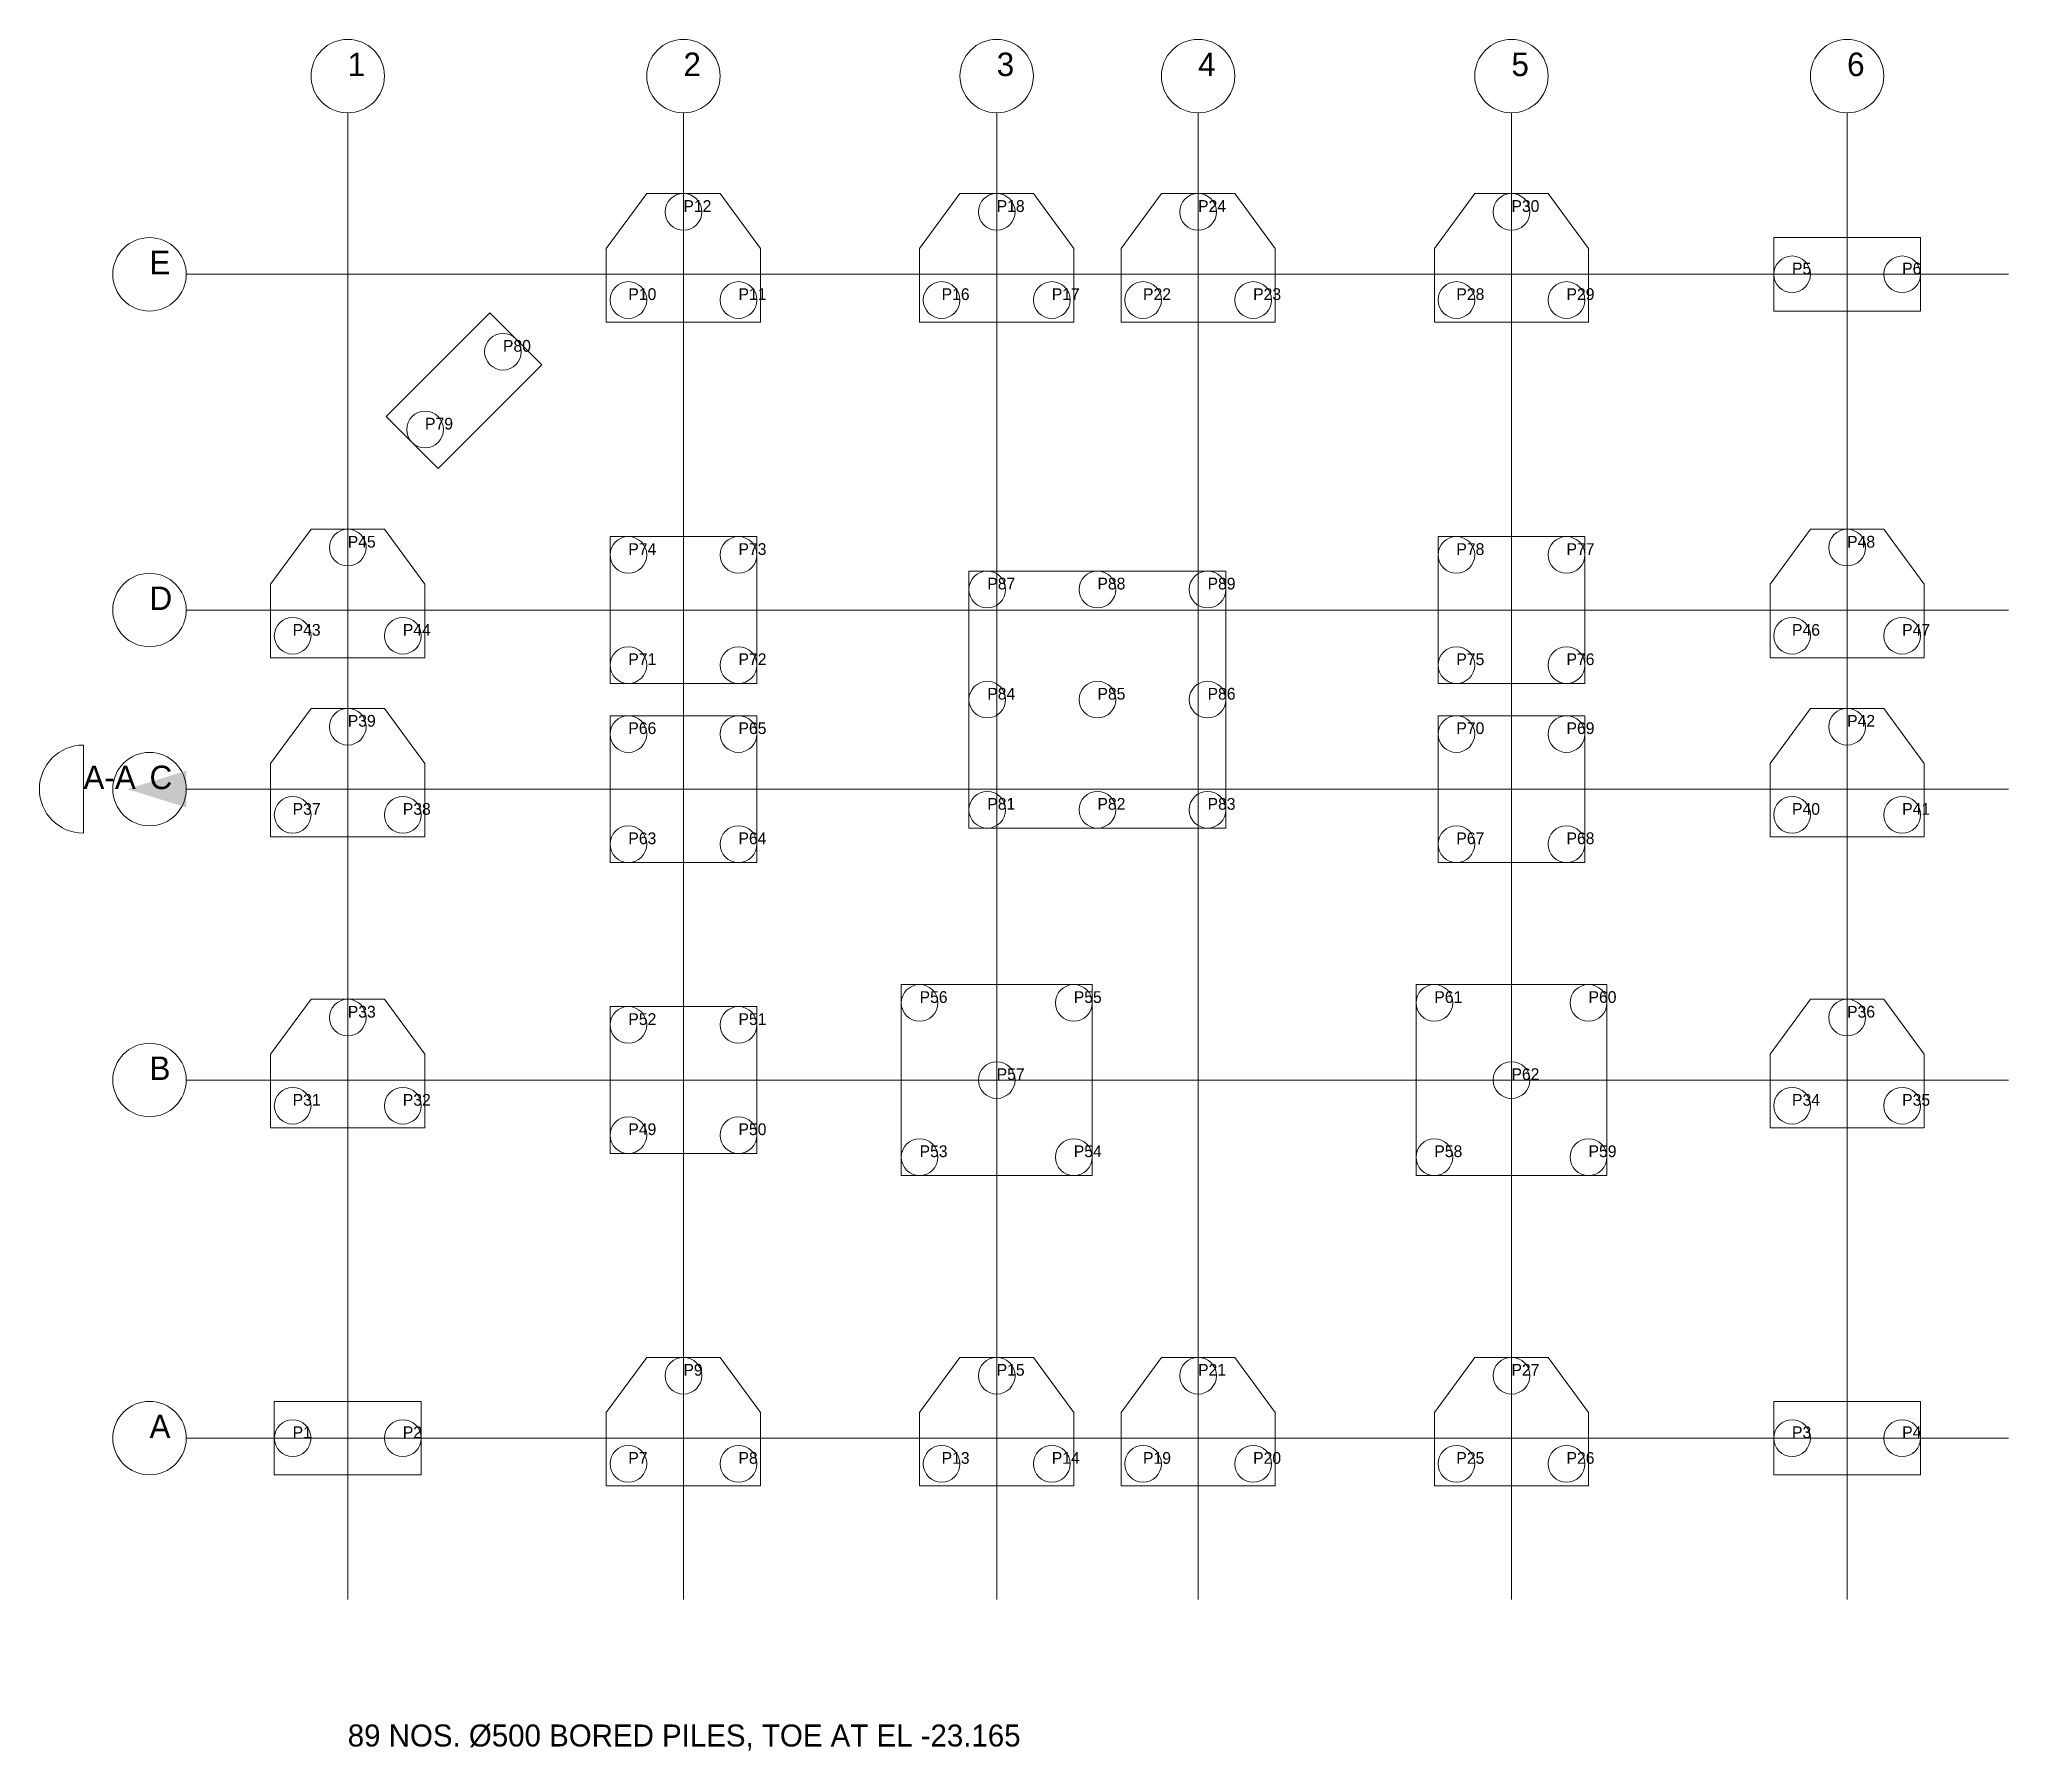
# Model space of a CAD drawing. Extents: x -3200 to 1422622, y -1410602 to 19050.
# Drawn here: x 595800 to 622622, y -4256 to 19050 of the extents above; entities that cross this region are included whole.
import ezdxf

# ---------------------------------------------------------------- set-up
doc = ezdxf.new("R2010")
doc.units = 0
for name, color, linetype, lineweight, plot in [('Arrow', 7, 'Continuous', 0, False), ('Foundation', 3, 'Continuous', 0, False), ('Grid', 8, 'Continuous', 0, False), ('Grid Circle', 8, 'Continuous', 0, False), ('Text-1', 7, 'Continuous', 0, False), ('Text-2', 7, 'Continuous', 0, False)]:
    doc.layers.add(name, color=color, linetype=linetype, lineweight=lineweight, plot=plot)

msp = doc.modelspace()

# ---------------------------------------------------------------- texts
at = {"layer": 'Text-1'}
msp.add_text('89 NOS. %%C500 BORED PILES, TOE AT EL -23.165', height=300, dxfattribs=at).set_placement((600000, -4200))
at = {"layer": 'Text-2'}
for s, p in [('P12', (604572, 16700)), ('P18', (608839, 16700)), ('P24', (611582, 16700)), ('P30', (615850, 16700)), ('P5', (619672, 15850)), ('P6', (621172, 15850)), ('P10', (603822, 15500)), ('P11', (605322, 15500)), ('P16', (608089, 15500)), ('P17', (609589, 15500)), ('P22', (610832, 15500)), ('P23', (612332, 15500)), ('P28', (615100, 15500)), ('P29', (616600, 15500)), ('P80', (602114, 14796)), ('P79', (601053, 13736)), ('P45', (600000, 12128)), ('P74', (603822, 12028)), ('P73', (605322, 12028)), ('P78', (615100, 12028)), ('P77', (616600, 12028)), ('P48', (620422, 12128)), ('P87', (608711, 11558)), ('P88', (610211, 11558)), ('P89', (611711, 11558)), ('P43', (599250, 10928)), ('P44', (600750, 10928)), ('P46', (619672, 10928)), ('P47', (621172, 10928)), ('P71', (603822, 10528)), ('P72', (605322, 10528)), ('P75', (615100, 10528)), ('P76', (616600, 10528)), ('P84', (608711, 10058)), ('P85', (610211, 10058)), ('P86', (611711, 10058)), ('P39', (600000, 9689)), ('P66', (603822, 9589)), ('P65', (605322, 9589)), ('P70', (615100, 9589)), ('P69', (616600, 9589)), ('P42', (620422, 9689)), ('P37', (599250, 8489)), ('P38', (600750, 8489)), ('P81', (608711, 8558)), ('P82', (610211, 8558)), ('P83', (611711, 8558)), ('P40', (619672, 8489)), ('P41', (621172, 8489)), ('P63', (603822, 8089)), ('P64', (605322, 8089)), ('P67', (615100, 8089)), ('P68', (616600, 8089)), ('P56', (607789, 5927)), ('P55', (609889, 5927)), ('P61', (614800, 5927)), ('P60', (616900, 5927)), ('P33', (600000, 5727)), ('P52', (603822, 5627)), ('P51', (605322, 5627)), ('P36', (620422, 5727)), ('P57', (608839, 4877)), ('P62', (615850, 4877)), ('P31', (599250, 4527)), ('P32', (600750, 4527)), ('P34', (619672, 4527)), ('P35', (621172, 4527)), ('P49', (603822, 4127)), ('P50', (605322, 4127)), ('P53', (607789, 3827)), ('P54', (609889, 3827)), ('P58', (614800, 3827)), ('P59', (616900, 3827)), ('P9', (604572, 850)), ('P15', (608839, 850)), ('P21', (611582, 850)), ('P27', (615850, 850)), ('P1', (599250, 0)), ('P2', (600750, 0)), ('P3', (619672, 0)), ('P4', (621172, 0)), ('P7', (603822, -350)), ('P8', (605322, -350)), ('P13', (608089, -350)), ('P14', (609589, -350)), ('P19', (610832, -350)), ('P20', (612332, -350)), ('P25', (615100, -350)), ('P26', (616600, -350))]:
    msp.add_text(s, height=160, dxfattribs=at).set_placement(p)

# ---------------------------------------------------------------- blocks, each defined once
blk = doc.blocks.new('GRID_BUBBLE')
at = {"layer": 'Grid Circle'}
blk.add_circle((0, 0), 500, dxfattribs=at)
at = {"layer": 'Text-1'}
blk.add_attdef('GRID', (0, 0), '', height=320, dxfattribs=at)
blk = doc.blocks.new('SECTION_MARK')
at = {"layer": 'Arrow'}
blk.add_solid([(600, 0), (1400, 250), (1400, -250)], dxfattribs=at)
at = {"layer": 'Text-1'}
blk.add_line((0, -600), (0, 600), dxfattribs=at)
blk.add_arc((0, 0), 600, 90, 270, dxfattribs=at)
blk.add_attdef('SEC', (0, 0), '', height=320, dxfattribs=at)

# ---------------------------------------------------------------- linework, layer by layer
at = {"layer": 'Foundation'}
for points in [[(603522, 15200), (605622, 15200), (605622, 16200), (605072, 16950), (604072, 16950), (603522, 16200)], [(607789, 15200), (609889, 15200), (609889, 16200), (609339, 16950), (608339, 16950), (607789, 16200)], [(610532, 15200), (612632, 15200), (612632, 16200), (612082, 16950), (611082, 16950), (610532, 16200)], [(614800, 15200), (616900, 15200), (616900, 16200), (616350, 16950), (615350, 16950), (614800, 16200)], [(619422, 15350), (621422, 15350), (621422, 16350), (619422, 16350)], [(601230, 13205), (602644, 14619), (601937, 15327), (600523, 13912)], [(598950, 10628), (601050, 10628), (601050, 11628), (600500, 12378), (599500, 12378), (598950, 11628)], [(619372, 10628), (621472, 10628), (621472, 11628), (620922, 12378), (619922, 12378), (619372, 11628)], [(603572, 10278), (605572, 10278), (605572, 12278), (603572, 12278)], [(614850, 10278), (616850, 10278), (616850, 12278), (614850, 12278)], [(608461, 8308), (611961, 8308), (611961, 11808), (608461, 11808)], [(598950, 8189), (601050, 8189), (601050, 9189), (600500, 9939), (599500, 9939), (598950, 9189)], [(619372, 8189), (621472, 8189), (621472, 9189), (620922, 9939), (619922, 9939), (619372, 9189)], [(603572, 7839), (605572, 7839), (605572, 9839), (603572, 9839)], [(614850, 7839), (616850, 7839), (616850, 9839), (614850, 9839)], [(607539, 3577), (610139, 3577), (610139, 6177), (607539, 6177)], [(614550, 3577), (617150, 3577), (617150, 6177), (614550, 6177)], [(598950, 4227), (601050, 4227), (601050, 5227), (600500, 5977), (599500, 5977), (598950, 5227)], [(619372, 4227), (621472, 4227), (621472, 5227), (620922, 5977), (619922, 5977), (619372, 5227)], [(603572, 3877), (605572, 3877), (605572, 5877), (603572, 5877)], [(603522, -650), (605622, -650), (605622, 350), (605072, 1100), (604072, 1100), (603522, 350)], [(607789, -650), (609889, -650), (609889, 350), (609339, 1100), (608339, 1100), (607789, 350)], [(610532, -650), (612632, -650), (612632, 350), (612082, 1100), (611082, 1100), (610532, 350)], [(614800, -650), (616900, -650), (616900, 350), (616350, 1100), (615350, 1100), (614800, 350)], [(599000, -500), (601000, -500), (601000, 500), (599000, 500)], [(619422, -500), (621422, -500), (621422, 500), (619422, 500)]]:
    msp.add_lwpolyline(points, close=True, dxfattribs=at)
for centre in [(604572, 16700), (608839, 16700), (611582, 16700), (615850, 16700), (619672, 15850), (621172, 15850), (603822, 15500), (605322, 15500), (608089, 15500), (609589, 15500), (610832, 15500), (612332, 15500), (615100, 15500), (616600, 15500), (602114, 14796), (601053, 13736), (600000, 12128), (620422, 12128), (603822, 12028), (605322, 12028), (615100, 12028), (616600, 12028), (608711, 11558), (610211, 11558), (611711, 11558), (599250, 10928), (600750, 10928), (619672, 10928), (621172, 10928), (603822, 10528), (605322, 10528), (615100, 10528), (616600, 10528), (608711, 10058), (610211, 10058), (611711, 10058), (600000, 9689), (620422, 9689), (603822, 9589), (605322, 9589), (615100, 9589), (616600, 9589), (599250, 8489), (600750, 8489), (608711, 8558), (610211, 8558), (611711, 8558), (619672, 8489), (621172, 8489), (603822, 8089), (605322, 8089), (615100, 8089), (616600, 8089), (607789, 5927), (609889, 5927), (614800, 5927), (616900, 5927), (600000, 5727), (620422, 5727), (603822, 5627), (605322, 5627), (608839, 4877), (615850, 4877), (599250, 4527), (600750, 4527), (619672, 4527), (621172, 4527), (603822, 4127), (605322, 4127), (607789, 3827), (609889, 3827), (614800, 3827), (616900, 3827), (604572, 850), (608839, 850), (611582, 850), (615850, 850), (599250, 0), (600750, 0), (619672, 0), (621172, 0), (603822, -350), (605322, -350), (608089, -350), (609589, -350), (610832, -350), (612332, -350), (615100, -350), (616600, -350)]:
    msp.add_circle(centre, 250, dxfattribs=at)
at = {"layer": 'Grid'}
for p, q in [((600000, -2200), (600000, 18050)), ((604572, -2200), (604572, 18050)), ((608839, -2200), (608839, 18050)), ((611582, -2200), (611582, 18050)), ((615850, -2200), (615850, 18050)), ((620422, -2200), (620422, 18050)), ((597800, 15850), (622622, 15850)), ((597800, 11278), (622622, 11278)), ((597800, 8839), (622622, 8839)), ((597800, 4877), (622622, 4877)), ((597800, 0), (622622, 0))]:
    msp.add_line(p, q, dxfattribs=at)

# ---------------------------------------------------------------- block references
at = {"layer": 'Grid Circle'}
for p, values in [((600000, 18550), {'GRID': '1'}), ((604572, 18550), {'GRID': '2'}), ((608839, 18550), {'GRID': '3'}), ((611582, 18550), {'GRID': '4'}), ((615850, 18550), {'GRID': '5'}), ((620422, 18550), {'GRID': '6'}), ((597300, 15850), {'GRID': 'E'}), ((597300, 11278), {'GRID': 'D'}), ((597300, 8839), {'GRID': 'C'}), ((597300, 4877), {'GRID': 'B'}), ((597300, 0), {'GRID': 'A'})]:
    msp.add_blockref('GRID_BUBBLE', p, dxfattribs=at).add_auto_attribs(values)
at = {"layer": 'Text-1'}
msp.add_blockref('SECTION_MARK', (596400, 8839), dxfattribs=at).add_auto_attribs({'SEC': 'A-A'})

msp.set_redraw_order([(e.dxf.handle, doc.entitydb.next_handle()) for e in msp.query("TEXT MTEXT ATTDEF DIMENSION ARC_DIMENSION")])  # texts and dimensions are drawn at this point

doc.saveas('drawing.dxf')
